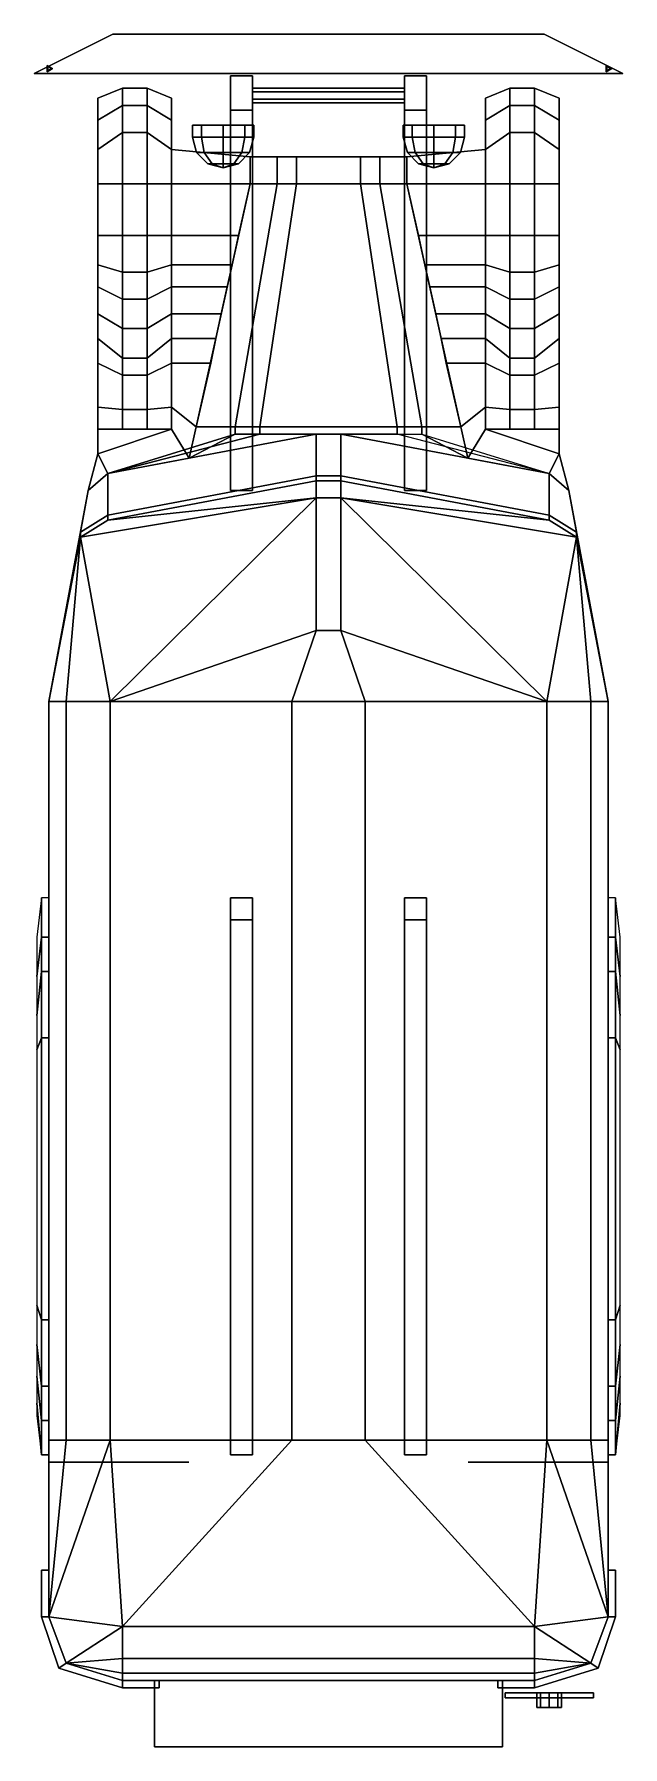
# Model space of a CAD drawing. Extents: x -1.2 to 1.2, y -3.49 to 3.49.
import ezdxf

# ---------------------------------------------------------------- set-up
doc = ezdxf.new("R2010")
doc.units = 0
doc.layers.get('0').update_dxf_attribs({"linetype": 'CONTINUOUS'})
doc.layers.add('MUDGUARDS', color=6, linetype='CONTINUOUS')

msp = doc.modelspace()

# ---------------------------------------------------------------- linework, layer by layer
for points in [[(-0.88, 3.49, 0.52), (-1.2, 3.33, 0.52), (-1.2, 3.33, 0.71), (-0.88, 3.49, 0.71)], [(0.88, 3.49, 0.52), (1.2, 3.33, 0.52), (-1.2, 3.33, 0.52), (-0.88, 3.49, 0.52)], [(-0.88, 3.49, 0.71), (-1.2, 3.33, 0.71), (1.2, 3.33, 0.71), (0.88, 3.49, 0.71)], [(0.88, 3.49, 0.71), (0.88, 3.49, 0.52), (-0.88, 3.49, 0.52), (-0.88, 3.49, 0.71)], [(1.2, 3.33, 0.71), (1.2, 3.33, 0.52), (0.88, 3.49, 0.52), (0.88, 3.49, 0.71)], [(-1.125, 3.35, 1.07), (-1.1475, 3.363, 1.07), (-1.1475, 3.363, 1.11), (-1.125, 3.35, 1.11)], [(-1.1475, 3.363, 1.07), (-1.1475, 3.337, 1.07), (-1.1475, 3.337, 1.11), (-1.1475, 3.363, 1.11)], [(-1.13, 3.35, 1.06), (-1.145, 3.3587, 1.06), (-1.1475, 3.363, 1.07), (-1.125, 3.35, 1.07)], [(-1.145, 3.3587, 1.06), (-1.145, 3.3413, 1.06), (-1.1475, 3.337, 1.07), (-1.1475, 3.363, 1.07)], [(-1.1475, 3.363, 1.11), (-1.1475, 3.337, 1.11), (-1.125, 3.35, 1.11)], [(-1.13, 3.35, 0.71), (-1.145, 3.3587, 0.71), (-1.145, 3.3587, 1.06), (-1.13, 3.35, 1.06)], [(-1.145, 3.3587, 0.71), (-1.145, 3.3413, 0.71), (-1.145, 3.3413, 1.06), (-1.145, 3.3587, 1.06)], [(1.1325, 3.363, 1.11), (1.1325, 3.337, 1.11), (1.155, 3.35, 1.11)], [(1.135, 3.3587, 1.06), (1.135, 3.3413, 1.06), (1.1325, 3.337, 1.07), (1.1325, 3.363, 1.07)], [(1.15, 3.35, 1.06), (1.135, 3.3587, 1.06), (1.1325, 3.363, 1.07), (1.155, 3.35, 1.07)], [(1.1325, 3.363, 1.07), (1.1325, 3.337, 1.07), (1.1325, 3.337, 1.11), (1.1325, 3.363, 1.11)], [(1.155, 3.35, 1.07), (1.1325, 3.363, 1.07), (1.1325, 3.363, 1.11), (1.155, 3.35, 1.11)], [(1.135, 3.3587, 0.71), (1.135, 3.3413, 0.71), (1.135, 3.3413, 1.06), (1.135, 3.3587, 1.06)], [(1.15, 3.35, 0.71), (1.135, 3.3587, 0.71), (1.135, 3.3587, 1.06), (1.15, 3.35, 1.06)], [(-1.2, 3.33, 0.71), (-1.2, 3.33, 0.52), (1.2, 3.33, 0.52), (1.2, 3.33, 0.71)], [(-1.1475, 3.337, 1.07), (-1.125, 3.35, 1.07), (-1.125, 3.35, 1.11), (-1.1475, 3.337, 1.11)], [(-1.145, 3.3413, 1.06), (-1.13, 3.35, 1.06), (-1.125, 3.35, 1.07), (-1.1475, 3.337, 1.07)], [(-1.145, 3.3413, 0.71), (-1.13, 3.35, 0.71), (-1.13, 3.35, 1.06), (-1.145, 3.3413, 1.06)], [(-0.4, 3.18, 0.44), (-0.4, 1.63, 0.44), (-0.4, 1.63, 0.64), (-0.4, 3.32, 0.64)], [(-0.4, 3.32, 0.64), (-0.4, 1.63, 0.64), (-0.31, 1.63, 0.64), (-0.31, 3.32, 0.64)], [(-0.31, 3.32, 0.64), (-0.31, 3.18, 0.44), (-0.4, 3.18, 0.44), (-0.4, 3.32, 0.64)], [(-0.31, 1.63, 0.64), (-0.31, 1.63, 0.44), (-0.31, 3.18, 0.44), (-0.31, 3.32, 0.64)], [(0.31, 3.18, 0.44), (0.31, 1.63, 0.44), (0.31, 1.63, 0.64), (0.31, 3.32, 0.64)], [(0.4, 3.32, 0.64), (0.4, 3.18, 0.44), (0.31, 3.18, 0.44), (0.31, 3.32, 0.64)], [(0.31, 3.32, 0.64), (0.31, 1.63, 0.64), (0.4, 1.63, 0.64), (0.4, 3.32, 0.64)], [(0.4, 1.63, 0.64), (0.4, 1.63, 0.44), (0.4, 3.18, 0.44), (0.4, 3.32, 0.64)], [(1.135, 3.3413, 1.06), (1.15, 3.35, 1.06), (1.155, 3.35, 1.07), (1.1325, 3.337, 1.07)], [(1.1325, 3.337, 1.07), (1.155, 3.35, 1.07), (1.155, 3.35, 1.11), (1.1325, 3.337, 1.11)], [(1.135, 3.3413, 0.71), (1.15, 3.35, 0.71), (1.15, 3.35, 1.06), (1.135, 3.3413, 1.06)], [(0.31, 3.255, 0.626), (0.31, 3.27, 0.6), (-0.31, 3.27, 0.6), (-0.31, 3.255, 0.626)], [(0.31, 3.27, 0.6), (0.31, 3.255, 0.574), (-0.31, 3.255, 0.574), (-0.31, 3.27, 0.6)], [(0.31, 3.225, 0.626), (0.31, 3.255, 0.626), (-0.31, 3.255, 0.626), (-0.31, 3.225, 0.626)], [(0.31, 3.255, 0.574), (0.31, 3.225, 0.574), (-0.31, 3.225, 0.574), (-0.31, 3.255, 0.574)], [(0.31, 3.21, 0.6), (0.31, 3.225, 0.626), (-0.31, 3.225, 0.626), (-0.31, 3.21, 0.6)], [(0.31, 3.225, 0.574), (0.31, 3.21, 0.6), (-0.31, 3.21, 0.6), (-0.31, 3.225, 0.574)], [(-0.31, 3.18, 0.44), (-0.31, 1.63, 0.44), (-0.4, 1.63, 0.44), (-0.4, 3.18, 0.44)], [(0.4, 3.18, 0.44), (0.4, 1.63, 0.44), (0.31, 1.63, 0.44), (0.31, 3.18, 0.44)], [(-0.5184, 3.12, 1.1584), (-0.555, 3.12, 1.07), (-0.555, 3.07, 1.07), (-0.5184, 3.07, 1.1584)], [(-0.555, 3.12, 1.07), (-0.5184, 3.12, 0.9816), (-0.5184, 3.07, 0.9816), (-0.555, 3.07, 1.07)], [(-0.3416, 3.12, 0.9816), (-0.555, 3.12, 1.07), (-0.5184, 3.12, 1.1584), (-0.305, 3.12, 1.07)], [(-0.43, 3.12, 0.945), (-0.5184, 3.12, 0.9816), (-0.555, 3.12, 1.07), (-0.3416, 3.12, 0.9816)], [(-0.43, 3.12, 1.195), (-0.5184, 3.12, 1.1584), (-0.5184, 3.07, 1.1584), (-0.43, 3.07, 1.195)], [(-0.5184, 3.12, 0.9816), (-0.43, 3.12, 0.945), (-0.43, 3.07, 0.945), (-0.5184, 3.07, 0.9816)], [(-0.305, 3.12, 1.07), (-0.5184, 3.12, 1.1584), (-0.43, 3.12, 1.195), (-0.3416, 3.12, 1.1584)], [(-0.3416, 3.12, 1.1584), (-0.43, 3.12, 1.195), (-0.43, 3.07, 1.195), (-0.3416, 3.07, 1.1584)], [(-0.43, 3.12, 0.945), (-0.3416, 3.12, 0.9816), (-0.3416, 3.07, 0.9816), (-0.43, 3.07, 0.945)], [(-0.305, 3.12, 1.07), (-0.3416, 3.12, 1.1584), (-0.3416, 3.07, 1.1584), (-0.305, 3.07, 1.07)], [(-0.3416, 3.12, 0.9816), (-0.305, 3.12, 1.07), (-0.305, 3.07, 1.07), (-0.3416, 3.07, 0.9816)], [(0.3416, 3.12, 1.1584), (0.305, 3.12, 1.07), (0.305, 3.07, 1.07), (0.3416, 3.07, 1.1584)], [(0.305, 3.12, 1.07), (0.3416, 3.12, 0.9816), (0.3416, 3.07, 0.9816), (0.305, 3.07, 1.07)], [(0.43, 3.12, 0.945), (0.3416, 3.12, 0.9816), (0.305, 3.12, 1.07), (0.5184, 3.12, 0.9816)], [(0.5184, 3.12, 0.9816), (0.305, 3.12, 1.07), (0.3416, 3.12, 1.1584), (0.555, 3.12, 1.07)], [(0.43, 3.12, 1.195), (0.3416, 3.12, 1.1584), (0.3416, 3.07, 1.1584), (0.43, 3.07, 1.195)], [(0.3416, 3.12, 0.9816), (0.43, 3.12, 0.945), (0.43, 3.07, 0.945), (0.3416, 3.07, 0.9816)], [(0.555, 3.12, 1.07), (0.3416, 3.12, 1.1584), (0.43, 3.12, 1.195), (0.5184, 3.12, 1.1584)], [(0.5184, 3.12, 1.1584), (0.43, 3.12, 1.195), (0.43, 3.07, 1.195), (0.5184, 3.07, 1.1584)], [(0.43, 3.12, 0.945), (0.5184, 3.12, 0.9816), (0.5184, 3.07, 0.9816), (0.43, 3.07, 0.945)], [(0.555, 3.12, 1.07), (0.5184, 3.12, 1.1584), (0.5184, 3.07, 1.1584), (0.555, 3.07, 1.07)], [(0.5184, 3.12, 0.9816), (0.555, 3.12, 1.07), (0.555, 3.07, 1.07), (0.5184, 3.07, 0.9816)], [(-0.5383, 3.0075, 1.07), (-0.555, 3.07, 1.07), (-0.5184, 3.07, 0.9816), (-0.5065, 3.0075, 0.9935)], [(-0.5065, 3.0075, 1.1465), (-0.5184, 3.07, 1.1584), (-0.555, 3.07, 1.07), (-0.5383, 3.0075, 1.07)], [(-0.4925, 2.9617, 1.07), (-0.5383, 3.0075, 1.07), (-0.5065, 3.0075, 0.9935), (-0.4742, 2.9617, 1.0258)], [(-0.4742, 2.9617, 1.1142), (-0.5065, 3.0075, 1.1465), (-0.5383, 3.0075, 1.07), (-0.4925, 2.9617, 1.07)], [(-0.5065, 3.0075, 0.9935), (-0.5184, 3.07, 0.9816), (-0.43, 3.07, 0.945), (-0.43, 3.0075, 0.9617)], [(-0.43, 3.0075, 1.1783), (-0.43, 3.07, 1.195), (-0.5184, 3.07, 1.1584), (-0.5065, 3.0075, 1.1465)], [(-0.4742, 2.9617, 1.0258), (-0.5065, 3.0075, 0.9935), (-0.43, 3.0075, 0.9617), (-0.43, 2.9617, 1.0075)], [(-0.43, 2.9617, 1.1325), (-0.43, 3.0075, 1.1783), (-0.5065, 3.0075, 1.1465), (-0.4742, 2.9617, 1.1142)], [(-0.43, 3.0075, 0.9617), (-0.43, 3.07, 0.945), (-0.3416, 3.07, 0.9816), (-0.3535, 3.0075, 0.9935)], [(-0.3535, 3.0075, 1.1465), (-0.3416, 3.07, 1.1584), (-0.43, 3.07, 1.195), (-0.43, 3.0075, 1.1783)], [(-0.43, 2.9617, 1.0075), (-0.43, 3.0075, 0.9617), (-0.3535, 3.0075, 0.9935), (-0.3858, 2.9617, 1.0258)], [(-0.3858, 2.9617, 1.1142), (-0.3535, 3.0075, 1.1465), (-0.43, 3.0075, 1.1783), (-0.43, 2.9617, 1.1325)], [(-0.3858, 2.9617, 1.0258), (-0.3535, 3.0075, 0.9935), (-0.3217, 3.0075, 1.07), (-0.3675, 2.9617, 1.07)], [(-0.3675, 2.9617, 1.07), (-0.3217, 3.0075, 1.07), (-0.3535, 3.0075, 1.1465), (-0.3858, 2.9617, 1.1142)], [(-0.3535, 3.0075, 0.9935), (-0.3416, 3.07, 0.9816), (-0.305, 3.07, 1.07), (-0.3217, 3.0075, 1.07)], [(-0.3217, 3.0075, 1.07), (-0.305, 3.07, 1.07), (-0.3416, 3.07, 1.1584), (-0.3535, 3.0075, 1.1465)], [(0.3217, 3.0075, 1.07), (0.305, 3.07, 1.07), (0.3416, 3.07, 0.9816), (0.3535, 3.0075, 0.9935)], [(0.3535, 3.0075, 1.1465), (0.3416, 3.07, 1.1584), (0.305, 3.07, 1.07), (0.3217, 3.0075, 1.07)], [(0.3675, 2.9617, 1.07), (0.3217, 3.0075, 1.07), (0.3535, 3.0075, 0.9935), (0.3858, 2.9617, 1.0258)], [(0.3858, 2.9617, 1.1142), (0.3535, 3.0075, 1.1465), (0.3217, 3.0075, 1.07), (0.3675, 2.9617, 1.07)], [(0.3535, 3.0075, 0.9935), (0.3416, 3.07, 0.9816), (0.43, 3.07, 0.945), (0.43, 3.0075, 0.9617)], [(0.43, 3.0075, 1.1783), (0.43, 3.07, 1.195), (0.3416, 3.07, 1.1584), (0.3535, 3.0075, 1.1465)], [(0.3858, 2.9617, 1.0258), (0.3535, 3.0075, 0.9935), (0.43, 3.0075, 0.9617), (0.43, 2.9617, 1.0075)], [(0.43, 2.9617, 1.1325), (0.43, 3.0075, 1.1783), (0.3535, 3.0075, 1.1465), (0.3858, 2.9617, 1.1142)], [(0.43, 3.0075, 0.9617), (0.43, 3.07, 0.945), (0.5184, 3.07, 0.9816), (0.5065, 3.0075, 0.9935)], [(0.5065, 3.0075, 1.1465), (0.5184, 3.07, 1.1584), (0.43, 3.07, 1.195), (0.43, 3.0075, 1.1783)], [(0.43, 2.9617, 1.0075), (0.43, 3.0075, 0.9617), (0.5065, 3.0075, 0.9935), (0.4742, 2.9617, 1.0258)], [(0.4742, 2.9617, 1.1142), (0.5065, 3.0075, 1.1465), (0.43, 3.0075, 1.1783), (0.43, 2.9617, 1.1325)], [(0.4742, 2.9617, 1.0258), (0.5065, 3.0075, 0.9935), (0.5383, 3.0075, 1.07), (0.4925, 2.9617, 1.07)], [(0.4925, 2.9617, 1.07), (0.5383, 3.0075, 1.07), (0.5065, 3.0075, 1.1465), (0.4742, 2.9617, 1.1142)], [(0.5065, 3.0075, 0.9935), (0.5184, 3.07, 0.9816), (0.555, 3.07, 1.07), (0.5383, 3.0075, 1.07)], [(0.5383, 3.0075, 1.07), (0.555, 3.07, 1.07), (0.5184, 3.07, 1.1584), (0.5065, 3.0075, 1.1465)], [(-0.43, 2.945, 1.07), (-0.4925, 2.9617, 1.07), (-0.4742, 2.9617, 1.0258), (-0.43, 2.945, 1.07)], [(-0.43, 2.945, 1.07), (-0.4742, 2.9617, 1.1142), (-0.4925, 2.9617, 1.07), (-0.43, 2.945, 1.07)], [(-0.43, 2.945, 1.07), (-0.4742, 2.9617, 1.0258), (-0.43, 2.9617, 1.0075), (-0.43, 2.945, 1.07)], [(-0.43, 2.945, 1.07), (-0.43, 2.9617, 1.1325), (-0.4742, 2.9617, 1.1142), (-0.43, 2.945, 1.07)], [(-0.43, 2.945, 1.07), (-0.43, 2.9617, 1.0075), (-0.3858, 2.9617, 1.0258), (-0.43, 2.945, 1.07)], [(-0.43, 2.945, 1.07), (-0.3858, 2.9617, 1.0258), (-0.3675, 2.9617, 1.07), (-0.43, 2.945, 1.07)], [(-0.43, 2.945, 1.07), (-0.3675, 2.9617, 1.07), (-0.3858, 2.9617, 1.1142), (-0.43, 2.945, 1.07)], [(-0.43, 2.945, 1.07), (-0.3858, 2.9617, 1.1142), (-0.43, 2.9617, 1.1325), (-0.43, 2.945, 1.07)], [(-0.32, 2.99, 0.57), (-0.32, 2.88, 0.57), (-0.32, 2.88, 1.31), (-0.32, 2.99, 1.31)], [(0.32, 2.99, 1.31), (0.32, 2.99, 0.57), (-0.32, 2.99, 0.57), (-0.32, 2.99, 1.31)], [(-0.32, 2.99, 1.31), (-0.32, 2.88, 1.31), (-0.21, 2.88, 1.38), (-0.21, 2.99, 1.38)], [(0.21, 2.99, 1.38), (0.32, 2.99, 1.31), (-0.32, 2.99, 1.31), (-0.21, 2.99, 1.38)], [(-0.21, 2.99, 1.38), (-0.21, 2.88, 1.38), (-0.13, 2.88, 1.41), (-0.13, 2.99, 1.41)], [(0.13, 2.99, 1.41), (0.21, 2.99, 1.38), (-0.21, 2.99, 1.38), (-0.13, 2.99, 1.41)], [(-0.13, 2.99, 1.41), (-0.13, 2.88, 1.41), (0.13, 2.88, 1.41), (0.13, 2.99, 1.41)], [(0.21, 2.88, 1.38), (0.21, 2.99, 1.38), (0.13, 2.99, 1.41), (0.13, 2.88, 1.41)], [(0.32, 2.88, 1.31), (0.32, 2.99, 1.31), (0.21, 2.99, 1.38), (0.21, 2.88, 1.38)], [(0.32, 2.88, 1.31), (0.32, 2.88, 0.57), (0.32, 2.99, 0.57), (0.32, 2.99, 1.31)], [(0.43, 2.945, 1.07), (0.3675, 2.9617, 1.07), (0.3858, 2.9617, 1.0258), (0.43, 2.945, 1.07)], [(0.43, 2.945, 1.07), (0.3858, 2.9617, 1.1142), (0.3675, 2.9617, 1.07), (0.43, 2.945, 1.07)], [(0.43, 2.945, 1.07), (0.3858, 2.9617, 1.0258), (0.43, 2.9617, 1.0075), (0.43, 2.945, 1.07)], [(0.43, 2.945, 1.07), (0.43, 2.9617, 1.1325), (0.3858, 2.9617, 1.1142), (0.43, 2.945, 1.07)], [(0.43, 2.945, 1.07), (0.43, 2.9617, 1.0075), (0.4742, 2.9617, 1.0258), (0.43, 2.945, 1.07)], [(0.43, 2.945, 1.07), (0.4742, 2.9617, 1.0258), (0.4925, 2.9617, 1.07), (0.43, 2.945, 1.07)], [(0.43, 2.945, 1.07), (0.4925, 2.9617, 1.07), (0.4742, 2.9617, 1.1142), (0.43, 2.945, 1.07)], [(0.43, 2.945, 1.07), (0.4742, 2.9617, 1.1142), (0.43, 2.9617, 1.1325), (0.43, 2.945, 1.07)], [(-0.32, 2.88, 0.57), (-0.54, 1.89, 0.57), (-0.54, 1.89, 1.31), (-0.32, 2.88, 1.31)], [(-0.32, 2.88, 1.31), (-0.54, 1.89, 1.31), (-0.38, 1.89, 1.38), (-0.21, 2.88, 1.38)], [(-0.21, 2.88, 1.38), (-0.38, 1.89, 1.38), (-0.28, 1.89, 1.41), (-0.13, 2.88, 1.41)], [(0.28, 1.89, 1.41), (0.13, 2.88, 1.41), (-0.13, 2.88, 1.41), (-0.28, 1.89, 1.41)], [(0.38, 1.89, 1.38), (0.21, 2.88, 1.38), (0.13, 2.88, 1.41), (0.28, 1.89, 1.41)], [(0.54, 1.89, 1.31), (0.32, 2.88, 1.31), (0.21, 2.88, 1.38), (0.38, 1.89, 1.38)], [(0.54, 1.89, 1.31), (0.54, 1.89, 0.57), (0.32, 2.88, 0.57), (0.32, 2.88, 1.31)], [(-0.54, 1.89, 1.31), (-0.54, 1.89, 0.57), (-0.5683, 1.7624, 0.57), (-0.5683, 1.7624, 1.31)], [(-0.54, 1.89, 1.31), (-0.5683, 1.7624, 1.31), (-0.38, 1.86, 1.38), (-0.38, 1.89, 1.38)], [(-0.38, 1.89, 1.38), (-0.38, 1.86, 1.38), (-0.28, 1.86, 1.41), (-0.28, 1.89, 1.41)], [(-0.28, 1.89, 1.41), (-0.28, 1.86, 1.41), (0.28, 1.86, 1.41), (0.28, 1.89, 1.41)], [(0.38, 1.86, 1.38), (0.38, 1.89, 1.38), (0.28, 1.89, 1.41), (0.28, 1.86, 1.41)], [(0.5683, 1.7624, 1.31), (0.54, 1.89, 1.31), (0.38, 1.89, 1.38), (0.38, 1.86, 1.38)], [(0.5683, 1.7624, 0.57), (0.54, 1.89, 0.57), (0.54, 1.89, 1.31), (0.5683, 1.7624, 1.31)], [(-0.05, 1.69, 2.39), (-0.05, 1.86, 1.55), (-0.9, 1.7, 1.55), (-0.9, 1.53, 2.39)], [(-0.38, 1.86, 1.38), (-0.9, 1.7, 1.55), (-0.28, 1.86, 1.41)], [(-0.5683, 1.7624, 1.31), (-0.9, 1.7, 1.55), (-0.9, 1.7, 1.55), (-0.38, 1.86, 1.38)], [(-0.28, 1.86, 1.41), (-0.9, 1.7, 1.55), (-0.05, 1.86, 1.55)], [(-0.28, 1.86, 1.41), (-0.05, 1.86, 1.55), (0.05, 1.86, 1.55), (0.28, 1.86, 1.41)], [(0.05, 1.69, 2.39), (0.05, 1.86, 1.55), (-0.05, 1.86, 1.55), (-0.05, 1.69, 2.39)], [(0.9, 1.7, 1.55), (0.05, 1.86, 1.55), (0.05, 1.69, 2.39), (0.9, 1.53, 2.39)], [(0.9, 1.7, 1.55), (0.28, 1.86, 1.41), (0.05, 1.86, 1.55)], [(0.9, 1.7, 1.55), (0.5683, 1.7624, 1.31), (0.38, 1.86, 1.38), (0.9, 1.7, 1.55)], [(-0.5683, 1.7624, 1.31), (-0.5683, 1.7624, 0.57), (-0.9, 1.7, 0.57), (-0.9, 1.7, 1.55)], [(0.9, 1.7, 0.57), (0.5683, 1.7624, 0.57), (0.5683, 1.7624, 1.31), (0.9, 1.7, 1.55)], [(-0.9, 1.53, 2.39), (-0.9, 1.7, 1.55), (-0.98, 1.63, 1.55), (-1.0116, 1.46, 2.39)], [(-0.9, 1.7, 1.55), (-0.9, 1.7, 0.57), (-0.98, 1.63, 0.57), (-0.98, 1.63, 1.55)], [(-0.05, 1.69, 2.39), (-0.9, 1.53, 2.39), (-0.9, 1.51, 2.51), (-0.05, 1.67, 2.51)], [(0.05, 1.69, 2.39), (-0.05, 1.69, 2.39), (-0.05, 1.67, 2.51), (0.05, 1.67, 2.51)], [(0.9, 1.53, 2.39), (0.05, 1.69, 2.39), (0.05, 1.67, 2.51), (0.9, 1.51, 2.51)], [(0.98, 1.63, 0.57), (0.9, 1.7, 0.57), (0.9, 1.7, 1.55), (0.98, 1.63, 1.55)], [(0.98, 1.63, 1.55), (0.9, 1.7, 1.55), (0.9, 1.53, 2.39), (1.0116, 1.46, 2.39)], [(-0.98, 1.63, 0.44), (-1.14, 0.77, 0.39), (-1.14, 0.77, 1.55), (-0.98, 1.63, 1.55)], [(-0.98, 1.63, 1.55), (-1.14, 0.77, 1.55), (-1.14, 0.77, 2.39), (-1.0116, 1.46, 2.39)], [(-0.05, 1.67, 2.51), (-0.9, 1.51, 2.51), (-0.9, 1.51, 2.51), (-0.05, 1.6, 2.62)], [(-0.4, 1.63, 0.64), (-0.4, 1.63, 0.44), (-0.31, 1.63, 0.44), (-0.31, 1.63, 0.64)], [(0.05, 1.67, 2.51), (-0.05, 1.67, 2.51), (-0.05, 1.6, 2.62), (0.05, 1.6, 2.62)], [(0.9, 1.51, 2.51), (0.05, 1.67, 2.51), (0.05, 1.6, 2.62), (0.9, 1.51, 2.51)], [(0.31, 1.63, 0.64), (0.31, 1.63, 0.44), (0.4, 1.63, 0.44), (0.4, 1.63, 0.64)], [(1.14, 0.77, 1.55), (1.14, 0.77, 0.39), (0.98, 1.63, 0.44), (0.98, 1.63, 1.55)], [(1.14, 0.77, 2.39), (1.14, 0.77, 1.55), (0.98, 1.63, 1.55), (1.0116, 1.46, 2.39)], [(-0.05, 1.6, 2.62), (-1.0116, 1.44, 2.51), (-1.0116, 1.44, 2.51), (-0.89, 0.77, 2.74)], [(-0.9, 1.51, 2.51), (-1.0116, 1.44, 2.51), (-1.0116, 1.44, 2.51), (-0.05, 1.6, 2.62)], [(-0.05, 1.06, 2.74), (-0.05, 1.6, 2.62), (-0.05, 1.6, 2.62), (-0.89, 0.77, 2.74)], [(0.05, 1.6, 2.62), (-0.05, 1.6, 2.62), (-0.05, 1.06, 2.74), (0.05, 1.06, 2.74)], [(0.05, 1.6, 2.62), (0.05, 1.06, 2.74), (0.89, 0.77, 2.74), (0.05, 1.6, 2.62)], [(0.89, 0.77, 2.74), (1.0116, 1.44, 2.51), (0.05, 1.6, 2.62), (0.89, 0.77, 2.74)], [(1.0116, 1.44, 2.51), (0.9, 1.51, 2.51), (0.05, 1.6, 2.62), (1.0116, 1.44, 2.51)], [(-0.9, 1.53, 2.39), (-1.0116, 1.46, 2.39), (-1.0116, 1.44, 2.51), (-0.9, 1.51, 2.51)], [(1.0116, 1.46, 2.39), (0.9, 1.53, 2.39), (0.9, 1.51, 2.51), (1.0116, 1.44, 2.51)], [(-1.0116, 1.46, 2.39), (-1.14, 0.77, 2.39), (-1.14, 0.77, 2.51), (-1.0116, 1.44, 2.51)], [(-1.0116, 1.44, 2.51), (-1.14, 0.77, 2.51), (-1.07, 0.77, 2.62), (-1.0116, 1.44, 2.51)], [(-1.0116, 1.44, 2.51), (-1.07, 0.77, 2.62), (-0.89, 0.77, 2.74), (-1.0116, 1.44, 2.51)], [(1.07, 0.77, 2.62), (1.0116, 1.44, 2.51), (1.0116, 1.44, 2.51), (0.89, 0.77, 2.74)], [(1.14, 0.77, 2.39), (1.0116, 1.46, 2.39), (1.0116, 1.44, 2.51), (1.14, 0.77, 2.51)], [(1.14, 0.77, 2.51), (1.0116, 1.44, 2.51), (1.0116, 1.44, 2.51), (1.07, 0.77, 2.62)], [(-0.15, 0.77, 2.79), (-0.05, 1.06, 2.74), (-0.05, 1.06, 2.74), (-0.89, 0.77, 2.74)], [(0.05, 1.06, 2.74), (-0.05, 1.06, 2.74), (-0.15, 0.77, 2.79), (0.15, 0.77, 2.79)], [(0.05, 1.06, 2.74), (0.15, 0.77, 2.79), (0.89, 0.77, 2.74), (0.05, 1.06, 2.74)], [(-1.14, 0.77, 0.96), (-1.14, -2.96, 0.96), (-1.14, -2.96, 2.51), (-1.14, 0.77, 2.51)], [(-1.07, -2.24, 2.62), (-1.07, 0.77, 2.62), (-1.14, 0.77, 2.51), (-1.14, -2.24, 2.51)], [(-1.14, 0.77, 0.39), (-1.14, -0.03, 0.39), (-1.14, -0.03, 0.96), (-1.14, 0.77, 0.96)], [(-0.89, -2.24, 2.74), (-0.89, 0.77, 2.74), (-1.07, 0.77, 2.62), (-1.07, -2.24, 2.62)], [(-0.15, -2.24, 2.79), (-0.15, 0.77, 2.79), (-0.89, 0.77, 2.74), (-0.89, -2.24, 2.74)], [(0.15, -2.24, 2.79), (0.15, 0.77, 2.79), (-0.15, 0.77, 2.79), (-0.15, -2.24, 2.79)], [(0.15, 0.77, 2.79), (0.15, -2.24, 2.79), (0.89, -2.24, 2.74), (0.89, 0.77, 2.74)], [(0.89, 0.77, 2.74), (0.89, -2.24, 2.74), (1.07, -2.24, 2.62), (1.07, 0.77, 2.62)], [(1.07, 0.77, 2.62), (1.07, -2.24, 2.62), (1.14, -2.24, 2.51), (1.14, 0.77, 2.51)], [(1.14, -2.96, 2.51), (1.14, -2.96, 0.96), (1.14, 0.77, 0.96), (1.14, 0.77, 2.51)], [(1.14, -0.03, 0.96), (1.14, -0.03, 0.39), (1.14, 0.77, 0.39), (1.14, 0.77, 0.96)], [(-1.19, -0.19, 0.39), (-1.19, -0.35, 0.67), (-1.17, -0.19, 0.74), (-1.17, -0.03, 0.39)], [(-1.17, -0.03, 0.39), (-1.17, -0.19, 0.74), (-1.14, -0.19, 0.74), (-1.14, -0.03, 0.39)], [(-1.14, -0.03, 0.96), (-1.14, -0.03, 0.39), (-1.14, -0.19, 0.74), (-1.14, -0.19, 0.96)], [(-0.4, -0.03, 0.39), (-0.4, -2.3, 0.39), (-0.4, -2.3, 0.59), (-0.4, -0.12, 0.59)], [(-0.31, -0.03, 0.39), (-0.31, -2.3, 0.39), (-0.4, -2.3, 0.39), (-0.4, -0.03, 0.39)], [(-0.31, -0.12, 0.59), (-0.31, -0.03, 0.39), (-0.4, -0.03, 0.39), (-0.4, -0.12, 0.59)], [(-0.31, -2.3, 0.59), (-0.31, -2.3, 0.39), (-0.31, -0.03, 0.39), (-0.31, -0.12, 0.59)], [(0.31, -0.03, 0.39), (0.31, -2.3, 0.39), (0.31, -2.3, 0.59), (0.31, -0.12, 0.59)], [(0.4, -0.03, 0.39), (0.4, -2.3, 0.39), (0.31, -2.3, 0.39), (0.31, -0.03, 0.39)], [(0.4, -0.12, 0.59), (0.4, -0.03, 0.39), (0.31, -0.03, 0.39), (0.31, -0.12, 0.59)], [(0.4, -2.3, 0.59), (0.4, -2.3, 0.39), (0.4, -0.03, 0.39), (0.4, -0.12, 0.59)], [(1.14, -0.19, 0.74), (1.14, -0.03, 0.39), (1.14, -0.03, 0.96), (1.14, -0.19, 0.96)], [(1.17, -0.19, 0.74), (1.17, -0.03, 0.39), (1.14, -0.03, 0.39), (1.14, -0.19, 0.74)], [(1.19, -0.35, 0.67), (1.19, -0.19, 0.39), (1.17, -0.03, 0.39), (1.17, -0.19, 0.74)], [(-0.4, -0.12, 0.59), (-0.4, -2.3, 0.59), (-0.31, -2.3, 0.59), (-0.31, -0.12, 0.59)], [(0.31, -0.12, 0.59), (0.31, -2.3, 0.59), (0.4, -2.3, 0.59), (0.4, -0.12, 0.59)], [(-1.19, -0.35, 0.67), (-1.19, -0.51, 0.79), (-1.17, -0.33, 0.88), (-1.17, -0.19, 0.74)], [(-1.17, -0.19, 0.74), (-1.17, -0.33, 0.88), (-1.14, -0.33, 0.88), (-1.14, -0.19, 0.74)], [(-1.14, -0.19, 0.96), (-1.14, -0.19, 0.74), (-1.14, -0.33, 0.88), (-1.14, -0.33, 0.96)], [(1.14, -0.33, 0.88), (1.14, -0.19, 0.74), (1.14, -0.19, 0.96), (1.14, -0.33, 0.96)], [(1.17, -0.33, 0.88), (1.17, -0.19, 0.74), (1.14, -0.19, 0.74), (1.14, -0.33, 0.88)], [(1.19, -0.51, 0.79), (1.19, -0.35, 0.67), (1.17, -0.19, 0.74), (1.17, -0.33, 0.88)], [(-1.19, -0.51, 0.79), (-1.19, -0.65, 0.82), (-1.17, -0.6, 0.96), (-1.17, -0.33, 0.88)], [(-1.17, -0.33, 0.88), (-1.17, -0.6, 0.96), (-1.14, -0.6, 0.96), (-1.14, -0.33, 0.88)], [(-1.14, -0.33, 0.96), (-1.14, -0.33, 0.88), (-1.14, -0.6, 0.96)], [(1.14, -0.6, 0.96), (1.14, -0.33, 0.88), (1.14, -0.33, 0.96), (1.14, -0.6, 0.96)], [(1.17, -0.6, 0.96), (1.17, -0.33, 0.88), (1.14, -0.33, 0.88), (1.14, -0.6, 0.96)], [(1.19, -0.65, 0.82), (1.19, -0.51, 0.79), (1.17, -0.33, 0.88), (1.17, -0.6, 0.96)], [(-1.19, -0.65, 0.82), (-1.19, -1.69, 0.82), (-1.17, -1.75, 0.96), (-1.17, -0.6, 0.96)], [(-1.17, -0.6, 0.96), (-1.17, -1.75, 0.96), (-1.14, -1.75, 0.96), (-1.14, -0.6, 0.96)], [(1.17, -1.75, 0.96), (1.17, -0.6, 0.96), (1.14, -0.6, 0.96), (1.14, -1.75, 0.96)], [(1.19, -1.69, 0.82), (1.19, -0.65, 0.82), (1.17, -0.6, 0.96), (1.17, -1.75, 0.96)], [(-1.19, -1.69, 0.82), (-1.19, -1.85, 0.77), (-1.17, -2.02, 0.88), (-1.17, -1.75, 0.96)], [(1.19, -1.85, 0.77), (1.19, -1.69, 0.82), (1.17, -1.75, 0.96), (1.17, -2.02, 0.88)], [(-1.17, -1.75, 0.96), (-1.17, -2.02, 0.88), (-1.14, -2.02, 0.88), (-1.14, -1.75, 0.96)], [(-1.14, -1.75, 0.96), (-1.14, -2.02, 0.88), (-1.14, -2.02, 0.96), (-1.14, -1.75, 0.96)], [(1.14, -2.02, 0.96), (1.14, -2.02, 0.88), (1.14, -1.75, 0.96)], [(1.17, -2.02, 0.88), (1.17, -1.75, 0.96), (1.14, -1.75, 0.96), (1.14, -2.02, 0.88)], [(-1.19, -1.85, 0.77), (-1.19, -1.98, 0.66), (-1.17, -2.16, 0.74), (-1.17, -2.02, 0.88)], [(1.19, -1.98, 0.66), (1.19, -1.85, 0.77), (1.17, -2.02, 0.88), (1.17, -2.16, 0.74)], [(-1.19, -1.98, 0.66), (-1.19, -2.09, 0.44), (-1.17, -2.3, 0.51), (-1.17, -2.16, 0.74)], [(-1.17, -2.02, 0.88), (-1.17, -2.16, 0.74), (-1.14, -2.16, 0.74), (-1.14, -2.02, 0.88)], [(-1.14, -2.02, 0.88), (-1.14, -2.16, 0.74), (-1.14, -2.16, 0.96), (-1.14, -2.02, 0.96)], [(1.14, -2.16, 0.96), (1.14, -2.16, 0.74), (1.14, -2.02, 0.88), (1.14, -2.02, 0.96)], [(1.17, -2.16, 0.74), (1.17, -2.02, 0.88), (1.14, -2.02, 0.88), (1.14, -2.16, 0.74)], [(1.19, -2.09, 0.44), (1.19, -1.98, 0.66), (1.17, -2.16, 0.74), (1.17, -2.3, 0.51)], [(-1.19, -2.09, 0.44), (-1.19, -2.14, 0.39), (-1.17, -2.3, 0.39), (-1.17, -2.3, 0.51)], [(1.19, -2.14, 0.39), (1.19, -2.09, 0.44), (1.17, -2.3, 0.51), (1.17, -2.3, 0.39)], [(-1.17, -2.16, 0.74), (-1.17, -2.3, 0.51), (-1.14, -2.3, 0.51), (-1.14, -2.16, 0.74)], [(-1.14, -2.16, 0.74), (-1.14, -2.3, 0.51), (-1.14, -2.3, 0.96), (-1.14, -2.16, 0.96)], [(1.14, -2.3, 0.96), (1.14, -2.3, 0.51), (1.14, -2.16, 0.74), (1.14, -2.16, 0.96)], [(1.17, -2.3, 0.51), (1.17, -2.16, 0.74), (1.14, -2.16, 0.74), (1.14, -2.3, 0.51)], [(-1.17, -2.3, 0.51), (-1.17, -2.3, 0.39), (-1.14, -2.3, 0.39), (-1.14, -2.3, 0.51)], [(-1.14, -2.96, 2.51), (-1.07, -2.24, 2.62), (-1.14, -2.24, 2.51), (-1.14, -2.96, 2.51)], [(-1.14, -2.96, 2.51), (-0.89, -2.24, 2.74), (-1.07, -2.24, 2.62), (-1.14, -2.96, 2.51)], [(-1.14, -2.96, 2.51), (-0.84, -3, 2.66), (-0.89, -2.24, 2.74), (-1.14, -2.96, 2.51)], [(-1.14, -2.3, 0.39), (-1.14, -2.96, 0.39), (-1.14, -2.96, 0.96), (-1.14, -2.3, 0.96)], [(-0.84, -3, 2.66), (-0.15, -2.24, 2.79), (-0.89, -2.24, 2.74), (-0.84, -3, 2.66)], [(0.84, -3, 2.66), (0.15, -2.24, 2.79), (-0.15, -2.24, 2.79), (-0.84, -3, 2.66)], [(-0.4, -2.3, 0.59), (-0.4, -2.3, 0.39), (-0.31, -2.3, 0.39), (-0.31, -2.3, 0.59)], [(0.84, -3, 2.66), (0.89, -2.24, 2.74), (0.15, -2.24, 2.79)], [(0.31, -2.3, 0.59), (0.31, -2.3, 0.39), (0.4, -2.3, 0.39), (0.4, -2.3, 0.59)], [(1.14, -2.96, 2.51), (1.14, -2.96, 2.51), (0.89, -2.24, 2.74), (0.84, -3, 2.66)], [(0.89, -2.24, 2.74), (1.14, -2.96, 2.51), (1.14, -2.96, 2.51), (1.07, -2.24, 2.62)], [(1.07, -2.24, 2.62), (1.14, -2.96, 2.51), (1.14, -2.96, 2.51), (1.14, -2.24, 2.51)], [(1.14, -2.96, 0.96), (1.14, -2.96, 0.39), (1.14, -2.3, 0.39), (1.14, -2.3, 0.96)], [(1.17, -2.3, 0.39), (1.17, -2.3, 0.51), (1.14, -2.3, 0.51), (1.14, -2.3, 0.39)], [(-1.14, -2.33, 0.39), (-1.14, -2.33, -0.02), (-0.57, -2.33, -0.02), (-0.57, -2.33, 0.39)], [(-0.57, -2.33, 0.39), (-0.57, -2.33, -0.02), (-1.14, -2.33, -0.02), (-1.14, -2.33, 0.39)], [(0.57, -2.33, 0.39), (0.57, -2.33, -0.02), (1.14, -2.33, -0.02), (1.14, -2.33, 0.39)], [(1.14, -2.33, 0.39), (1.14, -2.33, -0.02), (0.57, -2.33, -0.02), (0.57, -2.33, 0.39)], [(-1.17, -2.96, 0.56), (-1.17, -2.96, 0.64), (-1.17, -2.77, 0.64), (-1.17, -2.77, 0.56)], [(-1.17, -2.77, 0.56), (-1.17, -2.77, 0.64), (-1.14, -2.77, 0.64), (-1.14, -2.77, 0.56)], [(-1.14, -2.77, 0.64), (-1.17, -2.77, 0.64), (-1.17, -2.96, 0.64), (-1.14, -2.96, 0.64)], [(-1.14, -2.96, 0.56), (-1.17, -2.96, 0.56), (-1.17, -2.77, 0.56), (-1.14, -2.77, 0.56)], [(-1.17, -2.77, 0.45), (-1.17, -2.77, 0.53), (-1.14, -2.77, 0.53), (-1.14, -2.77, 0.45)], [(-1.14, -2.77, 0.53), (-1.17, -2.77, 0.53), (-1.17, -2.96, 0.53), (-1.14, -2.96, 0.53)], [(-1.14, -2.96, 0.45), (-1.17, -2.96, 0.45), (-1.17, -2.77, 0.45), (-1.14, -2.77, 0.45)], [(-1.17, -2.96, 0.45), (-1.17, -2.96, 0.53), (-1.17, -2.77, 0.53), (-1.17, -2.77, 0.45)], [(-1.14, -2.77, 0.56), (-1.14, -2.77, 0.64), (-1.14, -2.96, 0.64), (-1.14, -2.96, 0.56)], [(-1.14, -2.77, 0.45), (-1.14, -2.77, 0.53), (-1.14, -2.96, 0.53), (-1.14, -2.96, 0.45)], [(1.14, -2.96, 0.64), (1.17, -2.96, 0.64), (1.17, -2.77, 0.64), (1.14, -2.77, 0.64)], [(1.17, -2.77, 0.64), (1.17, -2.77, 0.56), (1.14, -2.77, 0.56), (1.14, -2.77, 0.64)], [(1.14, -2.77, 0.64), (1.14, -2.77, 0.56), (1.14, -2.96, 0.56), (1.14, -2.96, 0.64)], [(1.14, -2.77, 0.56), (1.17, -2.77, 0.56), (1.17, -2.96, 0.56), (1.14, -2.96, 0.56)], [(1.14, -2.77, 0.53), (1.14, -2.77, 0.45), (1.14, -2.96, 0.45), (1.14, -2.96, 0.53)], [(1.17, -2.77, 0.53), (1.17, -2.77, 0.45), (1.14, -2.77, 0.45), (1.14, -2.77, 0.53)], [(1.14, -2.77, 0.45), (1.17, -2.77, 0.45), (1.17, -2.96, 0.45), (1.14, -2.96, 0.45)], [(1.14, -2.96, 0.53), (1.17, -2.96, 0.53), (1.17, -2.77, 0.53), (1.14, -2.77, 0.53)], [(1.17, -2.96, 0.64), (1.17, -2.96, 0.56), (1.17, -2.77, 0.56), (1.17, -2.77, 0.64)], [(1.17, -2.96, 0.53), (1.17, -2.96, 0.45), (1.17, -2.77, 0.45), (1.17, -2.77, 0.53)], [(-1.1, -3.17, 0.56), (-1.1, -3.17, 0.64), (-1.17, -2.96, 0.64), (-1.17, -2.96, 0.56)], [(-1.14, -2.96, 0.64), (-1.17, -2.96, 0.64), (-1.1, -3.17, 0.64), (-1.07, -3.15, 0.64)], [(-1.07, -3.15, 0.56), (-1.1, -3.17, 0.56), (-1.17, -2.96, 0.56), (-1.14, -2.96, 0.56)], [(-1.07, -3.15, 0.45), (-1.1, -3.17, 0.45), (-1.17, -2.96, 0.45), (-1.14, -2.96, 0.45)], [(-1.1, -3.17, 0.45), (-1.1, -3.17, 0.53), (-1.17, -2.96, 0.53), (-1.17, -2.96, 0.45)], [(-1.14, -2.96, 0.53), (-1.17, -2.96, 0.53), (-1.1, -3.17, 0.53), (-1.07, -3.15, 0.53)], [(-1.14, -2.96, 0.39), (-1.07, -3.15, 0.39), (-1.07, -3.15, 2.4), (-1.14, -2.96, 2.51)], [(-0.84, -3, 2.66), (-1.14, -2.96, 2.51), (-1.07, -3.15, 2.4)], [(-1.14, -2.96, 0.56), (-1.14, -2.96, 0.64), (-1.07, -3.15, 0.64), (-1.07, -3.15, 0.56)], [(-1.14, -2.96, 0.45), (-1.14, -2.96, 0.53), (-1.07, -3.15, 0.53), (-1.07, -3.15, 0.45)], [(-0.84, -3.13, 2.62), (-0.84, -3, 2.66), (-1.07, -3.15, 2.4)], [(0.84, -3.13, 2.62), (0.84, -3, 2.66), (-0.84, -3, 2.66), (-0.84, -3.13, 2.62)], [(1.14, -2.96, 2.51), (1.14, -2.96, 2.51), (0.84, -3, 2.66), (1.07, -3.15, 2.4)], [(1.07, -3.15, 2.4), (1.07, -3.15, 2.4), (0.84, -3, 2.66), (0.84, -3.13, 2.62)], [(1.07, -3.15, 2.4), (1.07, -3.15, 0.39), (1.14, -2.96, 0.39), (1.14, -2.96, 2.51)], [(1.07, -3.15, 0.64), (1.1, -3.17, 0.64), (1.17, -2.96, 0.64), (1.14, -2.96, 0.64)], [(1.14, -2.96, 0.56), (1.17, -2.96, 0.56), (1.1, -3.17, 0.56), (1.07, -3.15, 0.56)], [(1.14, -2.96, 0.64), (1.14, -2.96, 0.56), (1.07, -3.15, 0.56), (1.07, -3.15, 0.64)], [(1.07, -3.15, 0.53), (1.1, -3.17, 0.53), (1.17, -2.96, 0.53), (1.14, -2.96, 0.53)], [(1.14, -2.96, 0.45), (1.17, -2.96, 0.45), (1.1, -3.17, 0.45), (1.07, -3.15, 0.45)], [(1.14, -2.96, 0.53), (1.14, -2.96, 0.45), (1.07, -3.15, 0.45), (1.07, -3.15, 0.53)], [(1.1, -3.17, 0.64), (1.1, -3.17, 0.56), (1.17, -2.96, 0.56), (1.17, -2.96, 0.64)], [(1.1, -3.17, 0.53), (1.1, -3.17, 0.45), (1.17, -2.96, 0.45), (1.17, -2.96, 0.53)], [(-0.84, -3.19, 2.56), (-0.84, -3.13, 2.62), (-1.07, -3.15, 2.4)], [(0.84, -3.19, 2.56), (0.84, -3.13, 2.62), (-0.84, -3.13, 2.62), (-0.84, -3.19, 2.56)], [(1.07, -3.15, 2.4), (1.07, -3.15, 2.4), (0.84, -3.13, 2.62), (0.84, -3.19, 2.56)], [(-1.07, -3.15, 0.64), (-1.1, -3.17, 0.64), (-0.84, -3.25, 0.64), (-0.84, -3.22, 0.64)], [(-0.84, -3.22, 0.56), (-0.84, -3.25, 0.56), (-1.1, -3.17, 0.56), (-1.07, -3.15, 0.56)], [(-0.84, -3.22, 0.45), (-0.84, -3.25, 0.45), (-1.1, -3.17, 0.45), (-1.07, -3.15, 0.45)], [(-1.07, -3.15, 0.53), (-1.1, -3.17, 0.53), (-0.84, -3.25, 0.53), (-0.84, -3.22, 0.53)], [(-0.84, -3.25, 0.56), (-0.84, -3.25, 0.64), (-1.1, -3.17, 0.64), (-1.1, -3.17, 0.56)], [(-0.84, -3.25, 0.45), (-0.84, -3.25, 0.53), (-1.1, -3.17, 0.53), (-1.1, -3.17, 0.45)], [(-1.07, -3.15, 0.39), (-0.84, -3.22, 0.39), (-0.84, -3.22, 2.4), (-1.07, -3.15, 2.4)], [(-0.84, -3.22, 2.4), (-0.84, -3.19, 2.56), (-1.07, -3.15, 2.4)], [(-1.07, -3.15, 0.56), (-1.07, -3.15, 0.64), (-0.84, -3.22, 0.64), (-0.84, -3.22, 0.56)], [(-1.07, -3.15, 0.45), (-1.07, -3.15, 0.53), (-0.84, -3.22, 0.53), (-0.84, -3.22, 0.45)], [(0.84, -3.22, 2.4), (0.84, -3.19, 2.56), (-0.84, -3.19, 2.56), (-0.84, -3.22, 2.4)], [(0.84, -3.22, 2.4), (0.84, -3.22, 0.39), (1.07, -3.15, 0.39), (1.07, -3.15, 2.4)], [(1.07, -3.15, 2.4), (1.07, -3.15, 2.4), (0.84, -3.19, 2.56), (0.84, -3.22, 2.4)], [(0.84, -3.22, 0.64), (0.84, -3.25, 0.64), (1.1, -3.17, 0.64), (1.07, -3.15, 0.64)], [(1.07, -3.15, 0.56), (1.1, -3.17, 0.56), (0.84, -3.25, 0.56), (0.84, -3.22, 0.56)], [(1.07, -3.15, 0.64), (1.07, -3.15, 0.56), (0.84, -3.22, 0.56), (0.84, -3.22, 0.64)], [(0.84, -3.22, 0.53), (0.84, -3.25, 0.53), (1.1, -3.17, 0.53), (1.07, -3.15, 0.53)], [(1.07, -3.15, 0.45), (1.1, -3.17, 0.45), (0.84, -3.25, 0.45), (0.84, -3.22, 0.45)], [(1.07, -3.15, 0.53), (1.07, -3.15, 0.45), (0.84, -3.22, 0.45), (0.84, -3.22, 0.53)], [(0.84, -3.25, 0.64), (0.84, -3.25, 0.56), (1.1, -3.17, 0.56), (1.1, -3.17, 0.64)], [(0.84, -3.25, 0.53), (0.84, -3.25, 0.45), (1.1, -3.17, 0.45), (1.1, -3.17, 0.53)], [(0.84, -3.22, 0.39), (0.84, -3.22, 2.4), (-0.84, -3.22, 2.4), (-0.84, -3.22, 0.39)], [(-0.84, -3.22, 0.56), (-0.84, -3.22, 0.64), (-0.69, -3.22, 0.64), (-0.69, -3.22, 0.56)], [(-0.84, -3.22, 0.64), (-0.84, -3.25, 0.64), (-0.69, -3.25, 0.64), (-0.69, -3.22, 0.64)], [(-0.69, -3.22, 0.56), (-0.69, -3.25, 0.56), (-0.84, -3.25, 0.56), (-0.84, -3.22, 0.56)], [(-0.84, -3.22, 0.45), (-0.84, -3.22, 0.53), (-0.69, -3.22, 0.53), (-0.69, -3.22, 0.45)], [(-0.84, -3.22, 0.53), (-0.84, -3.25, 0.53), (-0.69, -3.25, 0.53), (-0.69, -3.22, 0.53)], [(-0.69, -3.22, 0.45), (-0.69, -3.25, 0.45), (-0.84, -3.25, 0.45), (-0.84, -3.22, 0.45)], [(-0.69, -3.25, 0.56), (-0.69, -3.25, 0.64), (-0.84, -3.25, 0.64), (-0.84, -3.25, 0.56)], [(-0.69, -3.25, 0.45), (-0.69, -3.25, 0.53), (-0.84, -3.25, 0.53), (-0.84, -3.25, 0.45)], [(-0.71, -3.22, 0.39), (-0.71, -3.49, 0.39), (-0.71, -3.49, 0.43), (-0.71, -3.22, 0.43)], [(0.71, -3.22, 0.39), (0.71, -3.49, 0.39), (-0.71, -3.49, 0.39), (-0.71, -3.22, 0.39)], [(-0.71, -3.22, 0.43), (-0.71, -3.49, 0.43), (0.71, -3.49, 0.43), (0.71, -3.22, 0.43)], [(-0.69, -3.22, 0.64), (-0.69, -3.25, 0.64), (-0.69, -3.25, 0.56), (-0.69, -3.22, 0.56)], [(-0.69, -3.22, 0.53), (-0.69, -3.25, 0.53), (-0.69, -3.25, 0.45), (-0.69, -3.22, 0.45)], [(0.69, -3.22, 0.56), (0.69, -3.25, 0.56), (0.69, -3.25, 0.64), (0.69, -3.22, 0.64)], [(0.84, -3.22, 0.64), (0.84, -3.22, 0.56), (0.69, -3.22, 0.56), (0.69, -3.22, 0.64)], [(0.84, -3.22, 0.56), (0.84, -3.25, 0.56), (0.69, -3.25, 0.56), (0.69, -3.22, 0.56)], [(0.69, -3.22, 0.64), (0.69, -3.25, 0.64), (0.84, -3.25, 0.64), (0.84, -3.22, 0.64)], [(0.69, -3.22, 0.45), (0.69, -3.25, 0.45), (0.69, -3.25, 0.53), (0.69, -3.22, 0.53)], [(0.84, -3.22, 0.53), (0.84, -3.22, 0.45), (0.69, -3.22, 0.45), (0.69, -3.22, 0.53)], [(0.84, -3.22, 0.45), (0.84, -3.25, 0.45), (0.69, -3.25, 0.45), (0.69, -3.22, 0.45)], [(0.69, -3.22, 0.53), (0.69, -3.25, 0.53), (0.84, -3.25, 0.53), (0.84, -3.22, 0.53)], [(0.69, -3.25, 0.64), (0.69, -3.25, 0.56), (0.84, -3.25, 0.56), (0.84, -3.25, 0.64)], [(0.69, -3.25, 0.53), (0.69, -3.25, 0.45), (0.84, -3.25, 0.45), (0.84, -3.25, 0.53)], [(0.71, -3.49, 0.43), (0.71, -3.49, 0.39), (0.71, -3.22, 0.39), (0.71, -3.22, 0.43)], [(0.72, -3.27, 0.37), (0.72, -3.29, 0.37), (0.72, -3.29, 0.61), (0.72, -3.27, 0.61)], [(1.08, -3.27, 0.61), (1.08, -3.27, 0.37), (0.72, -3.27, 0.37), (0.72, -3.27, 0.61)], [(1.08, -3.27, 0.37), (1.08, -3.29, 0.37), (0.72, -3.29, 0.37), (0.72, -3.27, 0.37)], [(0.72, -3.27, 0.61), (0.72, -3.29, 0.61), (1.08, -3.29, 0.61), (1.08, -3.27, 0.61)], [(0.8646, -3.27, 0.7054), (0.85, -3.27, 0.67), (0.85, -3.33, 0.67), (0.8646, -3.33, 0.7054)], [(0.85, -3.27, 0.67), (0.8646, -3.27, 0.6346), (0.8646, -3.33, 0.6346), (0.85, -3.33, 0.67)], [(0.85, -3.27, 0.67), (0.9354, -3.27, 0.7054), (0.95, -3.27, 0.67), (0.8646, -3.27, 0.6346)], [(0.8646, -3.27, 0.7054), (0.9, -3.27, 0.72), (0.9354, -3.27, 0.7054), (0.85, -3.27, 0.67)], [(0.9, -3.27, 0.72), (0.8646, -3.27, 0.7054), (0.8646, -3.33, 0.7054), (0.9, -3.33, 0.72)], [(0.8646, -3.27, 0.6346), (0.9, -3.27, 0.62), (0.9, -3.33, 0.62), (0.8646, -3.33, 0.6346)], [(0.8646, -3.27, 0.6346), (0.95, -3.27, 0.67), (0.9354, -3.27, 0.6346), (0.9, -3.27, 0.62)], [(0.9354, -3.27, 0.7054), (0.9, -3.27, 0.72), (0.9, -3.33, 0.72), (0.9354, -3.33, 0.7054)], [(0.9, -3.27, 0.62), (0.9354, -3.27, 0.6346), (0.9354, -3.33, 0.6346), (0.9, -3.33, 0.62)], [(0.95, -3.27, 0.67), (0.9354, -3.27, 0.7054), (0.9354, -3.33, 0.7054), (0.95, -3.33, 0.67)], [(0.9354, -3.27, 0.6346), (0.95, -3.27, 0.67), (0.95, -3.33, 0.67), (0.9354, -3.33, 0.6346)], [(1.08, -3.29, 0.61), (1.08, -3.29, 0.37), (1.08, -3.27, 0.37), (1.08, -3.27, 0.61)], [(0.72, -3.29, 0.61), (0.72, -3.29, 0.37), (1.08, -3.29, 0.37), (1.08, -3.29, 0.61)], [(0.95, -3.33, 0.67), (0.8646, -3.33, 0.7054), (0.85, -3.33, 0.67), (0.9354, -3.33, 0.6346)], [(0.9354, -3.33, 0.6346), (0.85, -3.33, 0.67), (0.8646, -3.33, 0.6346), (0.9, -3.33, 0.62)], [(0.9354, -3.33, 0.7054), (0.9, -3.33, 0.72), (0.8646, -3.33, 0.7054), (0.95, -3.33, 0.67)], [(-0.71, -3.49, 0.43), (-0.71, -3.49, 0.39), (0.71, -3.49, 0.39), (0.71, -3.49, 0.43)]]:
    msp.add_3dface(points)
at = {"layer": 'MUDGUARDS'}
for points in [[(-0.84, 3.27, 0.86), (-0.84, 3.2, 0.96), (-0.94, 3.14, 0.88), (-0.94, 3.23, 0.75)], [(-0.94, 3.23, 0.75), (-0.94, 3.14, 0.88), (-0.84, 3.2, 0.96), (-0.84, 3.27, 0.86)], [(-0.74, 3.27, 0.86), (-0.74, 3.2, 0.96), (-0.84, 3.2, 0.96), (-0.84, 3.27, 0.86)], [(-0.84, 3.27, 0.86), (-0.84, 3.2, 0.96), (-0.74, 3.2, 0.96), (-0.74, 3.27, 0.86)], [(-0.74, 3.27, 0.86), (-0.74, 3.2, 0.96), (-0.64, 3.14, 0.88), (-0.64, 3.23, 0.75)], [(-0.64, 3.23, 0.75), (-0.64, 3.14, 0.88), (-0.74, 3.2, 0.96), (-0.74, 3.27, 0.86)], [(0.64, 3.23, 0.75), (0.64, 3.14, 0.88), (0.74, 3.2, 0.96), (0.74, 3.27, 0.86)], [(0.74, 3.27, 0.86), (0.74, 3.2, 0.96), (0.64, 3.14, 0.88), (0.64, 3.23, 0.75)], [(0.74, 3.27, 0.86), (0.74, 3.2, 0.96), (0.84, 3.2, 0.96), (0.84, 3.27, 0.86)], [(0.84, 3.27, 0.86), (0.84, 3.2, 0.96), (0.74, 3.2, 0.96), (0.74, 3.27, 0.86)], [(0.94, 3.23, 0.75), (0.94, 3.14, 0.88), (0.84, 3.2, 0.96), (0.84, 3.27, 0.86)], [(0.84, 3.27, 0.86), (0.84, 3.2, 0.96), (0.94, 3.14, 0.88), (0.94, 3.23, 0.75)], [(-0.94, 3.14, 0.88), (-0.94, 3.02, 1), (-0.84, 3.09, 1.06), (-0.84, 3.2, 0.96)], [(-0.84, 3.2, 0.96), (-0.84, 3.09, 1.06), (-0.94, 3.02, 1), (-0.94, 3.14, 0.88)], [(-0.84, 3.2, 0.96), (-0.84, 3.09, 1.06), (-0.74, 3.09, 1.06), (-0.74, 3.2, 0.96)], [(-0.74, 3.2, 0.96), (-0.74, 3.09, 1.06), (-0.84, 3.09, 1.06), (-0.84, 3.2, 0.96)], [(-0.64, 3.14, 0.88), (-0.64, 3.02, 1), (-0.74, 3.09, 1.06), (-0.74, 3.2, 0.96)], [(-0.74, 3.2, 0.96), (-0.74, 3.09, 1.06), (-0.64, 3.02, 1), (-0.64, 3.14, 0.88)], [(0.64, 3.14, 0.88), (0.64, 3.02, 1), (0.74, 3.09, 1.06), (0.74, 3.2, 0.96)], [(0.74, 3.2, 0.96), (0.74, 3.09, 1.06), (0.64, 3.02, 1), (0.64, 3.14, 0.88)], [(0.84, 3.2, 0.96), (0.84, 3.09, 1.06), (0.74, 3.09, 1.06), (0.74, 3.2, 0.96)], [(0.74, 3.2, 0.96), (0.74, 3.09, 1.06), (0.84, 3.09, 1.06), (0.84, 3.2, 0.96)], [(0.94, 3.14, 0.88), (0.94, 3.02, 1), (0.84, 3.09, 1.06), (0.84, 3.2, 0.96)], [(0.84, 3.2, 0.96), (0.84, 3.09, 1.06), (0.94, 3.02, 1), (0.94, 3.14, 0.88)], [(-0.84, 3.09, 1.06), (-0.84, 2.88, 1.16), (-0.94, 2.88, 1.07), (-0.94, 3.02, 1)], [(-0.94, 3.02, 1), (-0.94, 2.88, 1.07), (-0.84, 2.88, 1.16), (-0.84, 3.09, 1.06)], [(-0.74, 3.09, 1.06), (-0.74, 2.88, 1.16), (-0.84, 2.88, 1.16), (-0.84, 3.09, 1.06)], [(-0.84, 3.09, 1.06), (-0.84, 2.88, 1.16), (-0.74, 2.88, 1.16), (-0.74, 3.09, 1.06)], [(-0.74, 3.09, 1.06), (-0.74, 2.88, 1.16), (-0.64, 2.88, 1.07), (-0.64, 3.02, 1)], [(-0.64, 3.02, 1), (-0.64, 2.88, 1.07), (-0.74, 2.88, 1.16), (-0.74, 3.09, 1.06)], [(0.74, 3.09, 1.06), (0.74, 2.88, 1.16), (0.64, 2.88, 1.07), (0.64, 3.02, 1)], [(0.64, 3.02, 1), (0.64, 2.88, 1.07), (0.74, 2.88, 1.16), (0.74, 3.09, 1.06)], [(0.74, 3.09, 1.06), (0.74, 2.88, 1.16), (0.84, 2.88, 1.16), (0.84, 3.09, 1.06)], [(0.84, 3.09, 1.06), (0.84, 2.88, 1.16), (0.74, 2.88, 1.16), (0.74, 3.09, 1.06)], [(0.84, 3.09, 1.06), (0.84, 2.88, 1.16), (0.94, 2.88, 1.07), (0.94, 3.02, 1)], [(0.94, 3.02, 1), (0.94, 2.88, 1.07), (0.84, 2.88, 1.16), (0.84, 3.09, 1.06)], [(-0.64, 3.02, 1), (-0.64, 2.88, 1.07), (-0.32, 2.88, 0.57), (-0.32, 2.99, 0.57)], [(-0.32, 2.99, 0.57), (-0.32, 2.88, 0.57), (-0.64, 2.88, 1.07), (-0.64, 3.02, 1)], [(0.64, 3.02, 1), (0.64, 2.88, 1.07), (0.32, 2.88, 0.57), (0.32, 2.99, 0.57)], [(0.32, 2.99, 0.57), (0.32, 2.88, 0.57), (0.64, 2.88, 1.07), (0.64, 3.02, 1)], [(-0.94, 2.88, 1.07), (-0.94, 2.67, 1.07), (-0.84, 2.67, 1.16), (-0.84, 2.88, 1.16)], [(-0.84, 2.88, 1.16), (-0.84, 2.67, 1.16), (-0.94, 2.67, 1.07), (-0.94, 2.88, 1.07)], [(-0.74, 2.88, 1.16), (-0.74, 2.67, 1.16), (-0.84, 2.67, 1.16), (-0.84, 2.88, 1.16)], [(-0.84, 2.88, 1.16), (-0.84, 2.67, 1.16), (-0.74, 2.67, 1.16), (-0.74, 2.88, 1.16)], [(-0.64, 2.88, 1.07), (-0.64, 2.67, 1.07), (-0.74, 2.67, 1.16), (-0.74, 2.88, 1.16)], [(-0.74, 2.88, 1.16), (-0.74, 2.67, 1.16), (-0.64, 2.67, 1.07), (-0.64, 2.88, 1.07)], [(-0.32, 2.88, 0.57), (-0.3667, 2.67, 0.57), (-0.64, 2.67, 1.07), (-0.64, 2.88, 1.07)], [(-0.64, 2.88, 1.07), (-0.64, 2.67, 1.07), (-0.3667, 2.67, 0.57), (-0.32, 2.88, 0.57)], [(0.32, 2.88, 0.57), (0.3667, 2.67, 0.57), (0.64, 2.67, 1.07), (0.64, 2.88, 1.07)], [(0.64, 2.88, 1.07), (0.64, 2.67, 1.07), (0.3667, 2.67, 0.57), (0.32, 2.88, 0.57)], [(0.74, 2.88, 1.16), (0.74, 2.67, 1.16), (0.64, 2.67, 1.07), (0.64, 2.88, 1.07)], [(0.64, 2.88, 1.07), (0.64, 2.67, 1.07), (0.74, 2.67, 1.16), (0.74, 2.88, 1.16)], [(0.74, 2.88, 1.16), (0.74, 2.67, 1.16), (0.84, 2.67, 1.16), (0.84, 2.88, 1.16)], [(0.84, 2.88, 1.16), (0.84, 2.67, 1.16), (0.74, 2.67, 1.16), (0.74, 2.88, 1.16)], [(0.94, 2.88, 1.07), (0.94, 2.67, 1.07), (0.84, 2.67, 1.16), (0.84, 2.88, 1.16)], [(0.84, 2.88, 1.16), (0.84, 2.67, 1.16), (0.94, 2.67, 1.07), (0.94, 2.88, 1.07)], [(-0.94, 2.67, 1.07), (-0.94, 2.55, 1.02), (-0.84, 2.52, 1.1), (-0.84, 2.67, 1.16)], [(-0.84, 2.67, 1.16), (-0.84, 2.52, 1.1), (-0.94, 2.55, 1.02), (-0.94, 2.67, 1.07)], [(-0.74, 2.67, 1.16), (-0.74, 2.52, 1.1), (-0.84, 2.52, 1.1), (-0.84, 2.67, 1.16)], [(-0.84, 2.67, 1.16), (-0.84, 2.52, 1.1), (-0.74, 2.52, 1.1), (-0.74, 2.67, 1.16)], [(-0.64, 2.67, 1.07), (-0.64, 2.55, 1.02), (-0.74, 2.52, 1.1), (-0.74, 2.67, 1.16)], [(-0.74, 2.67, 1.16), (-0.74, 2.52, 1.1), (-0.64, 2.55, 1.02), (-0.64, 2.67, 1.07)], [(-0.64, 2.67, 1.07), (-0.64, 2.55, 1.02), (-0.3933, 2.55, 0.57), (-0.3667, 2.67, 0.57)], [(-0.3667, 2.67, 0.57), (-0.3933, 2.55, 0.57), (-0.64, 2.55, 1.02), (-0.64, 2.67, 1.07)], [(0.3667, 2.67, 0.57), (0.3933, 2.55, 0.57), (0.64, 2.55, 1.02), (0.64, 2.67, 1.07)], [(0.64, 2.67, 1.07), (0.64, 2.55, 1.02), (0.3933, 2.55, 0.57), (0.3667, 2.67, 0.57)], [(0.64, 2.67, 1.07), (0.64, 2.55, 1.02), (0.74, 2.52, 1.1), (0.74, 2.67, 1.16)], [(0.74, 2.67, 1.16), (0.74, 2.52, 1.1), (0.64, 2.55, 1.02), (0.64, 2.67, 1.07)], [(0.74, 2.67, 1.16), (0.74, 2.52, 1.1), (0.84, 2.52, 1.1), (0.84, 2.67, 1.16)], [(0.84, 2.67, 1.16), (0.84, 2.52, 1.1), (0.74, 2.52, 1.1), (0.74, 2.67, 1.16)], [(0.94, 2.67, 1.07), (0.94, 2.55, 1.02), (0.84, 2.52, 1.1), (0.84, 2.67, 1.16)], [(0.84, 2.67, 1.16), (0.84, 2.52, 1.1), (0.94, 2.55, 1.02), (0.94, 2.67, 1.07)], [(-0.84, 2.52, 1.1), (-0.84, 2.41, 1.02), (-0.94, 2.46, 0.96), (-0.94, 2.55, 1.02)], [(-0.94, 2.55, 1.02), (-0.94, 2.46, 0.96), (-0.84, 2.41, 1.02), (-0.84, 2.52, 1.1)], [(-0.84, 2.52, 1.1), (-0.84, 2.41, 1.02), (-0.74, 2.41, 1.02), (-0.74, 2.52, 1.1)], [(-0.74, 2.52, 1.1), (-0.74, 2.41, 1.02), (-0.84, 2.41, 1.02), (-0.84, 2.52, 1.1)], [(-0.64, 2.55, 1.02), (-0.64, 2.46, 0.96), (-0.74, 2.41, 1.02), (-0.74, 2.52, 1.1)], [(-0.74, 2.52, 1.1), (-0.74, 2.41, 1.02), (-0.64, 2.46, 0.96), (-0.64, 2.55, 1.02)], [(-0.64, 2.55, 1.02), (-0.64, 2.46, 0.96), (-0.4133, 2.46, 0.57), (-0.3933, 2.55, 0.57)], [(-0.3933, 2.55, 0.57), (-0.4133, 2.46, 0.57), (-0.64, 2.46, 0.96), (-0.64, 2.55, 1.02)], [(0.3933, 2.55, 0.57), (0.4133, 2.46, 0.57), (0.64, 2.46, 0.96), (0.64, 2.55, 1.02)], [(0.64, 2.55, 1.02), (0.64, 2.46, 0.96), (0.4133, 2.46, 0.57), (0.3933, 2.55, 0.57)], [(0.74, 2.52, 1.1), (0.74, 2.41, 1.02), (0.64, 2.46, 0.96), (0.64, 2.55, 1.02)], [(0.64, 2.55, 1.02), (0.64, 2.46, 0.96), (0.74, 2.41, 1.02), (0.74, 2.52, 1.1)], [(0.84, 2.52, 1.1), (0.84, 2.41, 1.02), (0.74, 2.41, 1.02), (0.74, 2.52, 1.1)], [(0.74, 2.52, 1.1), (0.74, 2.41, 1.02), (0.84, 2.41, 1.02), (0.84, 2.52, 1.1)], [(0.84, 2.52, 1.1), (0.84, 2.41, 1.02), (0.94, 2.46, 0.96), (0.94, 2.55, 1.02)], [(0.94, 2.55, 1.02), (0.94, 2.46, 0.96), (0.84, 2.41, 1.02), (0.84, 2.52, 1.1)], [(-0.84, 2.41, 1.02), (-0.84, 2.29, 0.88), (-0.94, 2.35, 0.85), (-0.94, 2.46, 0.96)], [(-0.94, 2.46, 0.96), (-0.94, 2.35, 0.85), (-0.84, 2.29, 0.88), (-0.84, 2.41, 1.02)], [(-0.74, 2.41, 1.02), (-0.74, 2.29, 0.88), (-0.64, 2.35, 0.85), (-0.64, 2.46, 0.96)], [(-0.64, 2.46, 0.96), (-0.64, 2.35, 0.85), (-0.74, 2.29, 0.88), (-0.74, 2.41, 1.02)], [(-0.4133, 2.46, 0.57), (-0.4378, 2.35, 0.57), (-0.64, 2.35, 0.85), (-0.64, 2.46, 0.96)], [(-0.64, 2.46, 0.96), (-0.64, 2.35, 0.85), (-0.4378, 2.35, 0.57), (-0.4133, 2.46, 0.57)], [(0.64, 2.46, 0.96), (0.64, 2.35, 0.85), (0.4378, 2.35, 0.57), (0.4133, 2.46, 0.57)], [(0.4133, 2.46, 0.57), (0.4378, 2.35, 0.57), (0.64, 2.35, 0.85), (0.64, 2.46, 0.96)], [(0.74, 2.41, 1.02), (0.74, 2.29, 0.88), (0.64, 2.35, 0.85), (0.64, 2.46, 0.96)], [(0.64, 2.46, 0.96), (0.64, 2.35, 0.85), (0.74, 2.29, 0.88), (0.74, 2.41, 1.02)], [(0.84, 2.41, 1.02), (0.84, 2.29, 0.88), (0.94, 2.35, 0.85), (0.94, 2.46, 0.96)], [(0.94, 2.46, 0.96), (0.94, 2.35, 0.85), (0.84, 2.29, 0.88), (0.84, 2.41, 1.02)], [(-0.74, 2.41, 1.02), (-0.74, 2.29, 0.88), (-0.84, 2.29, 0.88), (-0.84, 2.41, 1.02)], [(-0.84, 2.41, 1.02), (-0.84, 2.29, 0.88), (-0.74, 2.29, 0.88), (-0.74, 2.41, 1.02)], [(0.84, 2.41, 1.02), (0.84, 2.29, 0.88), (0.74, 2.29, 0.88), (0.74, 2.41, 1.02)], [(0.74, 2.41, 1.02), (0.74, 2.29, 0.88), (0.84, 2.29, 0.88), (0.84, 2.41, 1.02)], [(-0.94, 2.35, 0.85), (-0.94, 2.25, 0.68), (-0.84, 2.17, 0.69), (-0.84, 2.29, 0.88)], [(-0.84, 2.29, 0.88), (-0.84, 2.17, 0.69), (-0.94, 2.25, 0.68), (-0.94, 2.35, 0.85)], [(-0.74, 2.29, 0.88), (-0.74, 2.17, 0.69), (-0.64, 2.25, 0.68), (-0.64, 2.35, 0.85)], [(-0.64, 2.35, 0.85), (-0.64, 2.25, 0.68), (-0.74, 2.17, 0.69), (-0.74, 2.29, 0.88)], [(-0.4378, 2.35, 0.57), (-0.46, 2.25, 0.57), (-0.64, 2.25, 0.68), (-0.64, 2.35, 0.85)], [(-0.64, 2.35, 0.85), (-0.64, 2.25, 0.68), (-0.46, 2.25, 0.57), (-0.4378, 2.35, 0.57)], [(0.64, 2.35, 0.85), (0.64, 2.25, 0.68), (0.46, 2.25, 0.57), (0.4378, 2.35, 0.57)], [(0.4378, 2.35, 0.57), (0.46, 2.25, 0.57), (0.64, 2.25, 0.68), (0.64, 2.35, 0.85)], [(0.74, 2.29, 0.88), (0.74, 2.17, 0.69), (0.64, 2.25, 0.68), (0.64, 2.35, 0.85)], [(0.64, 2.35, 0.85), (0.64, 2.25, 0.68), (0.74, 2.17, 0.69), (0.74, 2.29, 0.88)], [(0.84, 2.29, 0.88), (0.84, 2.17, 0.69), (0.94, 2.25, 0.68), (0.94, 2.35, 0.85)], [(0.94, 2.35, 0.85), (0.94, 2.25, 0.68), (0.84, 2.17, 0.69), (0.84, 2.29, 0.88)], [(-0.94, 2.25, 0.68), (-0.94, 2.15, 0.57), (-0.84, 2.1, 0.57), (-0.84, 2.17, 0.69)], [(-0.84, 2.17, 0.69), (-0.84, 2.1, 0.57), (-0.94, 2.15, 0.57), (-0.94, 2.25, 0.68)], [(-0.74, 2.29, 0.88), (-0.74, 2.17, 0.69), (-0.84, 2.17, 0.69), (-0.84, 2.29, 0.88)], [(-0.84, 2.29, 0.88), (-0.84, 2.17, 0.69), (-0.74, 2.17, 0.69), (-0.74, 2.29, 0.88)], [(-0.64, 2.25, 0.68), (-0.64, 2.15, 0.57), (-0.74, 2.1, 0.57), (-0.74, 2.17, 0.69)], [(-0.74, 2.17, 0.69), (-0.74, 2.1, 0.57), (-0.64, 2.15, 0.57), (-0.64, 2.25, 0.68)], [(-0.64, 2.25, 0.68), (-0.64, 2.15, 0.57), (-0.48, 2.15, 0.57), (-0.46, 2.25, 0.57)], [(-0.46, 2.25, 0.57), (-0.48, 2.15, 0.57), (-0.64, 2.15, 0.57), (-0.64, 2.25, 0.68)], [(0.46, 2.25, 0.57), (0.48, 2.15, 0.57), (0.64, 2.15, 0.57), (0.64, 2.25, 0.68)], [(0.64, 2.25, 0.68), (0.64, 2.15, 0.57), (0.48, 2.15, 0.57), (0.46, 2.25, 0.57)], [(0.74, 2.17, 0.69), (0.74, 2.1, 0.57), (0.64, 2.15, 0.57), (0.64, 2.25, 0.68)], [(0.64, 2.25, 0.68), (0.64, 2.15, 0.57), (0.74, 2.1, 0.57), (0.74, 2.17, 0.69)], [(0.84, 2.29, 0.88), (0.84, 2.17, 0.69), (0.74, 2.17, 0.69), (0.74, 2.29, 0.88)], [(0.74, 2.29, 0.88), (0.74, 2.17, 0.69), (0.84, 2.17, 0.69), (0.84, 2.29, 0.88)], [(0.84, 2.17, 0.69), (0.84, 2.1, 0.57), (0.94, 2.15, 0.57), (0.94, 2.25, 0.68)], [(0.94, 2.25, 0.68), (0.94, 2.15, 0.57), (0.84, 2.1, 0.57), (0.84, 2.17, 0.69)], [(-0.74, 2.17, 0.69), (-0.74, 2.1, 0.57), (-0.84, 2.1, 0.57), (-0.84, 2.17, 0.69)], [(-0.84, 2.17, 0.69), (-0.84, 2.1, 0.57), (-0.74, 2.1, 0.57), (-0.74, 2.17, 0.69)], [(0.84, 2.17, 0.69), (0.84, 2.1, 0.57), (0.74, 2.1, 0.57), (0.74, 2.17, 0.69)], [(0.74, 2.17, 0.69), (0.74, 2.1, 0.57), (0.84, 2.1, 0.57), (0.84, 2.17, 0.69)], [(-0.84, 2.1, 0.57), (-0.84, 1.96, 0.48), (-0.94, 1.97, 0.45), (-0.94, 2.15, 0.57)], [(-0.94, 2.15, 0.57), (-0.94, 1.97, 0.45), (-0.84, 1.96, 0.48), (-0.84, 2.1, 0.57)], [(-0.74, 2.1, 0.57), (-0.74, 1.96, 0.48), (-0.84, 1.96, 0.48), (-0.84, 2.1, 0.57)], [(-0.84, 2.1, 0.57), (-0.84, 1.96, 0.48), (-0.74, 1.96, 0.48), (-0.74, 2.1, 0.57)], [(-0.74, 2.1, 0.57), (-0.74, 1.96, 0.48), (-0.64, 1.97, 0.45), (-0.64, 2.15, 0.57)], [(-0.64, 2.15, 0.57), (-0.64, 1.97, 0.45), (-0.74, 1.96, 0.48), (-0.74, 2.1, 0.57)], [(-0.48, 2.15, 0.57), (-0.54, 1.89, 0.57), (-0.64, 1.97, 0.45), (-0.64, 2.15, 0.57)], [(-0.64, 2.15, 0.57), (-0.64, 1.97, 0.45), (-0.54, 1.89, 0.57), (-0.48, 2.15, 0.57)], [(0.64, 2.15, 0.57), (0.64, 1.97, 0.45), (0.54, 1.89, 0.57), (0.48, 2.15, 0.57)], [(0.48, 2.15, 0.57), (0.54, 1.89, 0.57), (0.64, 1.97, 0.45), (0.64, 2.15, 0.57)], [(0.74, 2.1, 0.57), (0.74, 1.96, 0.48), (0.64, 1.97, 0.45), (0.64, 2.15, 0.57)], [(0.64, 2.15, 0.57), (0.64, 1.97, 0.45), (0.74, 1.96, 0.48), (0.74, 2.1, 0.57)], [(0.84, 2.1, 0.57), (0.84, 1.96, 0.48), (0.74, 1.96, 0.48), (0.74, 2.1, 0.57)], [(0.74, 2.1, 0.57), (0.74, 1.96, 0.48), (0.84, 1.96, 0.48), (0.84, 2.1, 0.57)], [(0.84, 2.1, 0.57), (0.84, 1.96, 0.48), (0.94, 1.97, 0.45), (0.94, 2.15, 0.57)], [(0.94, 2.15, 0.57), (0.94, 1.97, 0.45), (0.84, 1.96, 0.48), (0.84, 2.1, 0.57)], [(-0.94, 1.97, 0.45), (-0.94, 1.88, 0.44), (-0.84, 1.88, 0.44), (-0.84, 1.96, 0.48)], [(-0.84, 1.96, 0.48), (-0.84, 1.88, 0.44), (-0.94, 1.88, 0.44), (-0.94, 1.97, 0.45)], [(-0.74, 1.96, 0.48), (-0.74, 1.88, 0.44), (-0.84, 1.88, 0.44), (-0.84, 1.96, 0.48)], [(-0.84, 1.96, 0.48), (-0.84, 1.88, 0.44), (-0.74, 1.88, 0.44), (-0.74, 1.96, 0.48)], [(-0.74, 1.96, 0.48), (-0.74, 1.88, 0.44), (-0.64, 1.88, 0.44), (-0.64, 1.97, 0.45)], [(-0.64, 1.97, 0.45), (-0.64, 1.88, 0.44), (-0.74, 1.88, 0.44), (-0.74, 1.96, 0.48)], [(-0.64, 1.97, 0.45), (-0.64, 1.88, 0.44), (-0.5683, 1.7624, 0.57), (-0.54, 1.89, 0.57)], [(-0.54, 1.89, 0.57), (-0.5683, 1.7624, 0.57), (-0.64, 1.88, 0.44), (-0.64, 1.97, 0.45)], [(0.54, 1.89, 0.57), (0.5683, 1.7624, 0.57), (0.64, 1.88, 0.44), (0.64, 1.97, 0.45)], [(0.64, 1.97, 0.45), (0.64, 1.88, 0.44), (0.5683, 1.7624, 0.57), (0.54, 1.89, 0.57)], [(0.74, 1.96, 0.48), (0.74, 1.88, 0.44), (0.64, 1.88, 0.44), (0.64, 1.97, 0.45)], [(0.64, 1.97, 0.45), (0.64, 1.88, 0.44), (0.74, 1.88, 0.44), (0.74, 1.96, 0.48)], [(0.74, 1.96, 0.48), (0.74, 1.88, 0.44), (0.84, 1.88, 0.44), (0.84, 1.96, 0.48)], [(0.84, 1.96, 0.48), (0.84, 1.88, 0.44), (0.74, 1.88, 0.44), (0.74, 1.96, 0.48)], [(0.84, 1.96, 0.48), (0.84, 1.88, 0.44), (0.94, 1.88, 0.44), (0.94, 1.97, 0.45)], [(0.94, 1.97, 0.45), (0.94, 1.88, 0.44), (0.84, 1.88, 0.44), (0.84, 1.96, 0.48)], [(-0.64, 1.88, 0.44), (-0.64, 1.88, 0.44), (-0.94, 1.78, 0.44), (-0.94, 1.88, 0.44)], [(-0.94, 1.88, 0.44), (-0.94, 1.78, 0.44), (-0.64, 1.88, 0.44)], [(-0.94, 1.78, 0.44), (-0.9, 1.7, 0.57), (-0.5683, 1.7624, 0.57), (-0.64, 1.88, 0.44)], [(-0.64, 1.88, 0.44), (-0.5683, 1.7624, 0.57), (-0.9, 1.7, 0.57), (-0.94, 1.78, 0.44)], [(0.94, 1.78, 0.44), (0.9, 1.7, 0.57), (0.5683, 1.7624, 0.57), (0.64, 1.88, 0.44)], [(0.64, 1.88, 0.44), (0.5683, 1.7624, 0.57), (0.9, 1.7, 0.57), (0.94, 1.78, 0.44)], [(0.94, 1.88, 0.44), (0.94, 1.78, 0.44), (0.64, 1.88, 0.44)], [(0.64, 1.88, 0.44), (0.64, 1.88, 0.44), (0.94, 1.78, 0.44), (0.94, 1.88, 0.44)], [(-0.98, 1.63, 0.44), (-0.98, 1.63, 0.57), (-0.9, 1.7, 0.57), (-0.94, 1.78, 0.44)], [(-0.94, 1.78, 0.44), (-0.9, 1.7, 0.57), (-0.98, 1.63, 0.57), (-0.98, 1.63, 0.44)], [(0.94, 1.78, 0.44), (0.9, 1.7, 0.57), (0.98, 1.63, 0.57), (0.98, 1.63, 0.44)], [(0.98, 1.63, 0.44), (0.98, 1.63, 0.57), (0.9, 1.7, 0.57), (0.94, 1.78, 0.44)]]:
    msp.add_3dface(points, dxfattribs=at)

doc.saveas('drawing.dxf')
